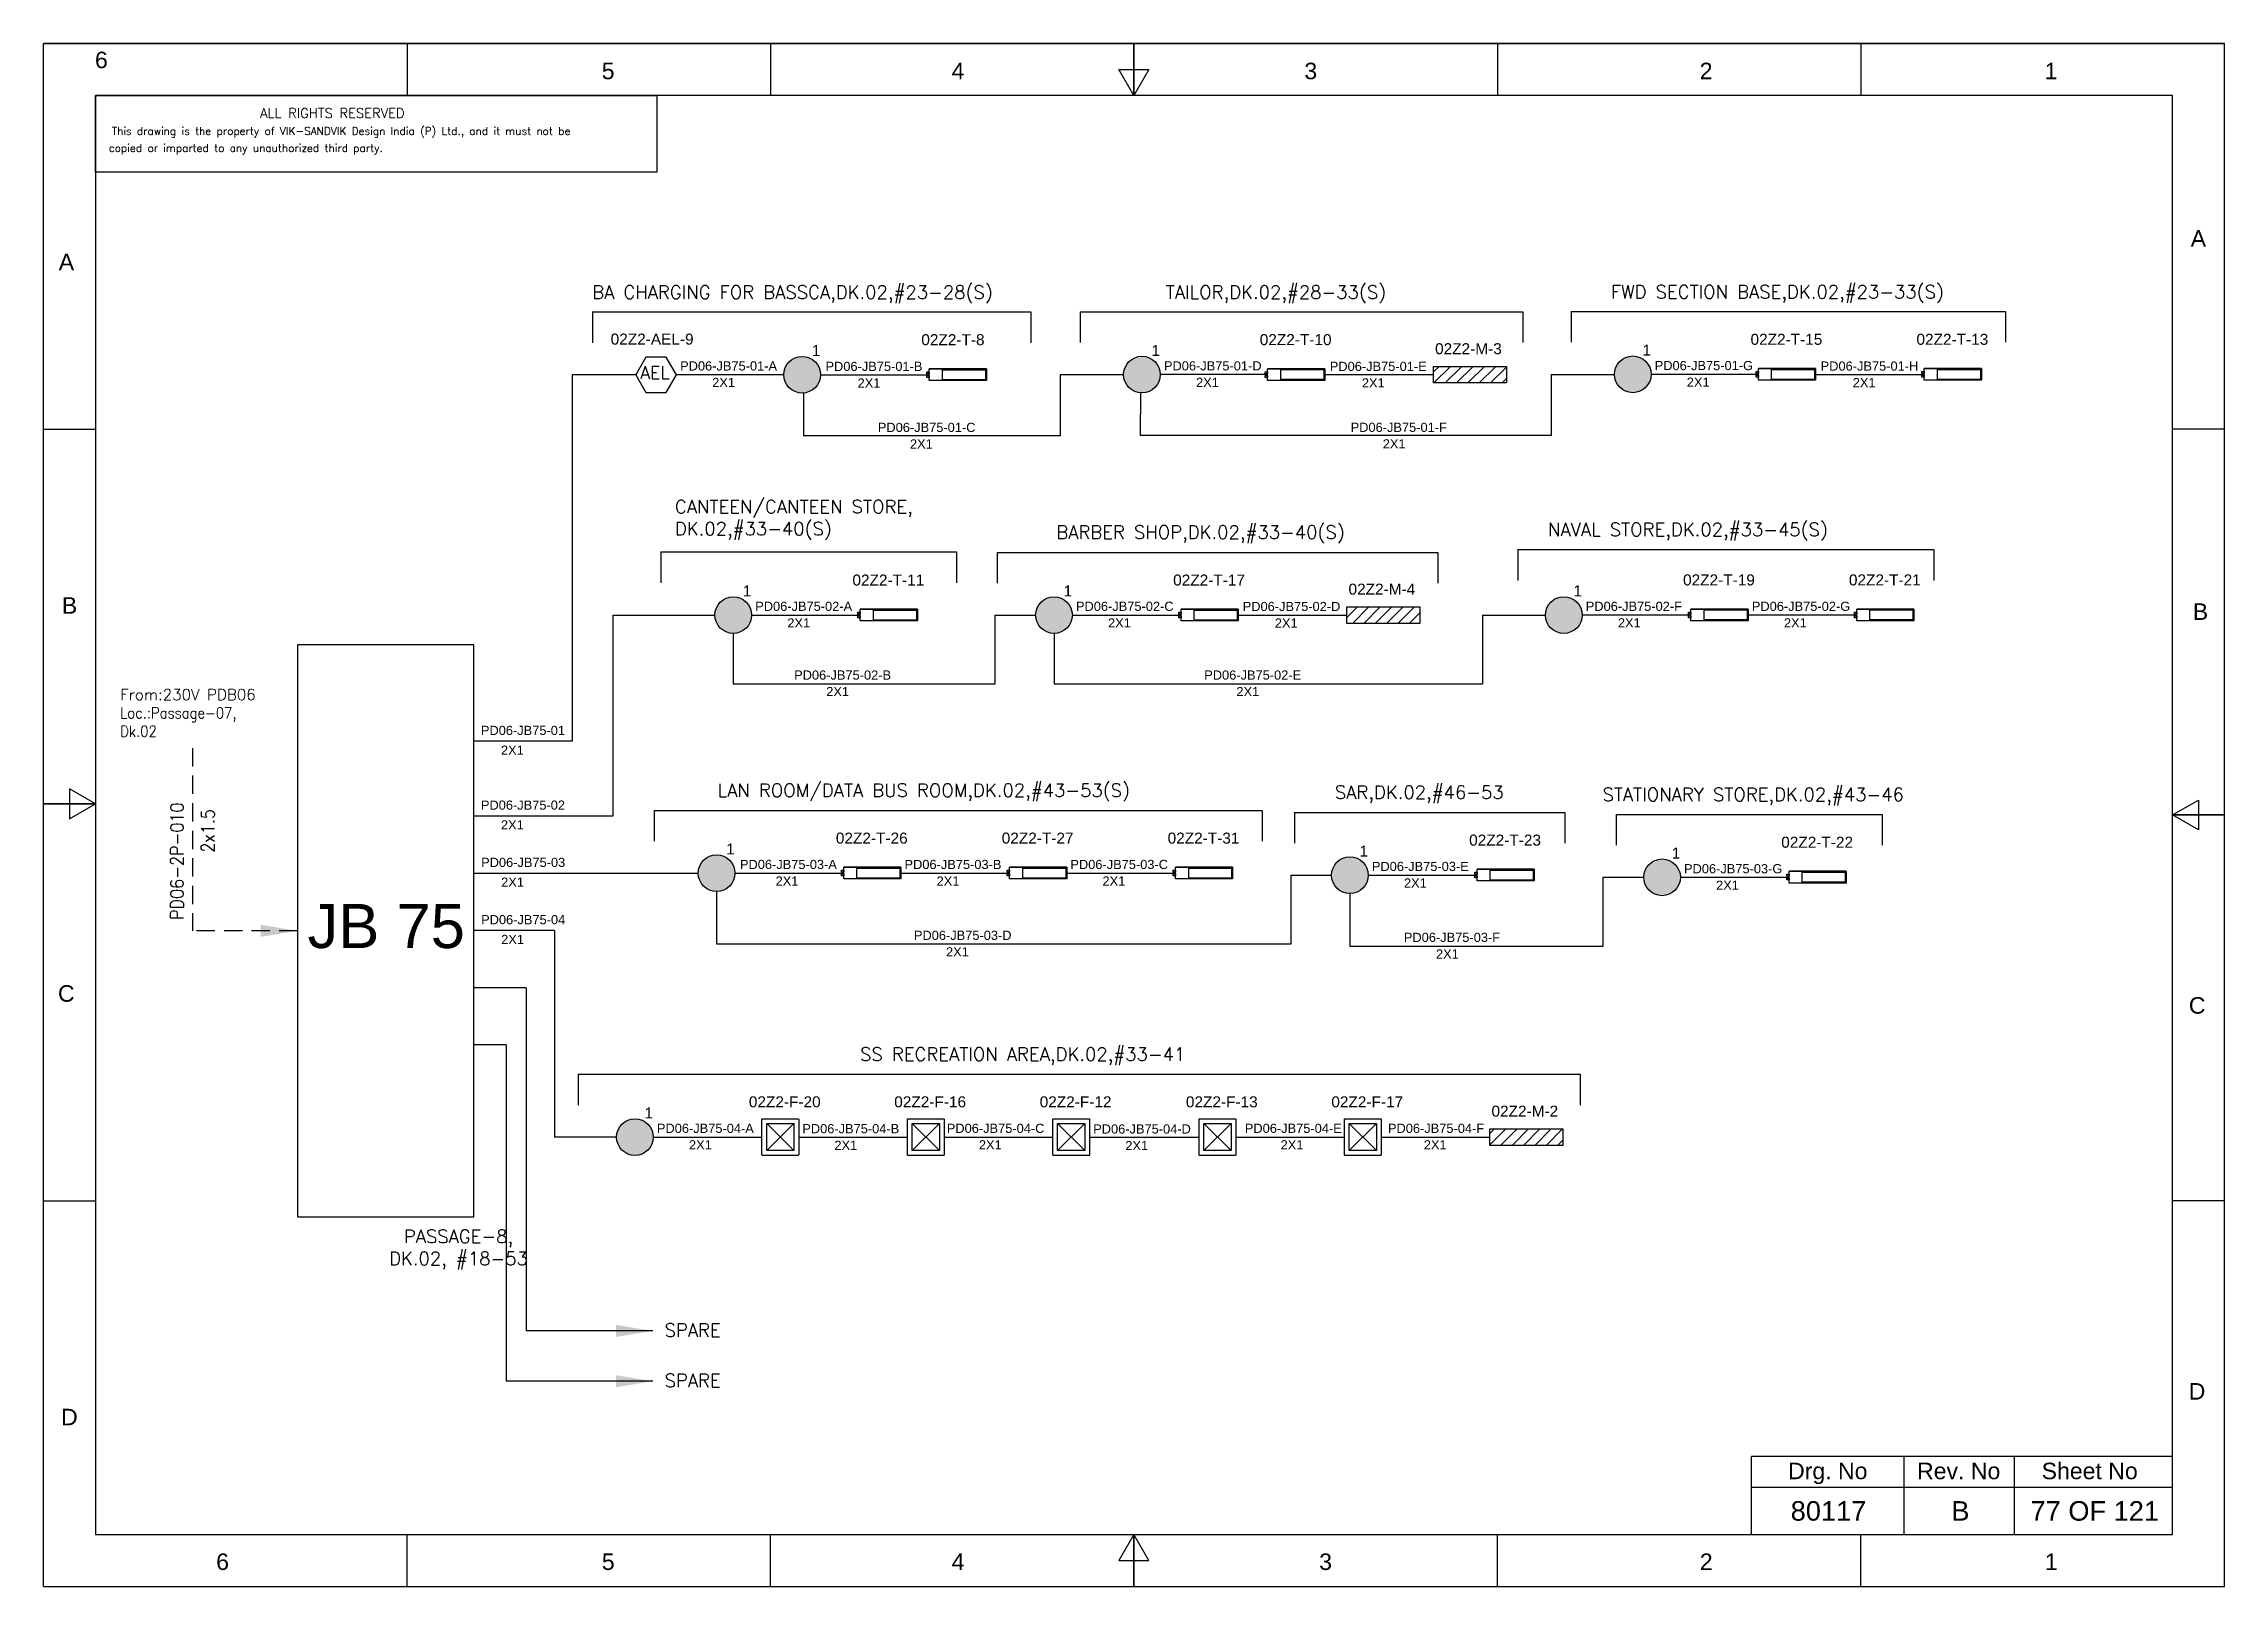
# Model space of a CAD drawing. Header units: inches. Extents: x -3311 to 1429, y -713 to 2436.
# Drawn here: x -341 to -44, y 408.4 to 618.4 of the extents above; entities that cross this region are included whole.
import ezdxf
from ezdxf.enums import TextEntityAlignment as Align

# ---------------------------------------------------------------- set-up
doc = ezdxf.new("R2010")
doc.units = ezdxf.units.IN
doc.linetypes.add('HIDDEN', pattern=[0.375, 0.25, -0.125])
doc.linetypes.add('SOLID', pattern=[0])
for name, color, linetype, lineweight in [('ELEC_TXT-025', 1, 'Continuous', 25), ('HEL-025', 1, 'Continuous', 25), ('HEL-035', 2, 'Continuous', 35)]:
    doc.layers.add(name, color=color, linetype=linetype, lineweight=lineweight)
for name, color, linetype in [('Fmount', 7, 'Continuous'), ('LINE', 3, 'SOLID'), ('MirL', 7, 'Continuous')]:
    doc.layers.add(name, color=color, linetype=linetype)
doc.styles.add('_NORMAL', font='arial.ttf')
doc.styles.add('ROMANS', font='simplex.shx', dxfattribs={"width": 0.88})
doc.styles.get("Standard").update_dxf_attribs({"font": 'arial.ttf'})
doc.dimstyles.get("Standard").update_dxf_attribs({"dimtxt": 0.18, "dimasz": 0.18, "dimexe": 0.18, "dimexo": 0.0625, "dimgap": 0.09, "dimtad": 0, "dimtih": 1, "dimtoh": 1, "dimdec": 4, "dimzin": 0, "dimdsep": 46, "dimtxsty": 'Standard', "dimcen": 0.09, "dimadec": 0, "dimazin": 0, "dimtfac": 1, "dimtdec": 4, "dimtofl": 0, "dimtmove": 0, "dimatfit": 3, "dimfxl": 1, "dimtolj": 1, "dimtzin": 0, "dimarcsym": 0})

msp = doc.modelspace()

# ---------------------------------------------------------------- texts
at = {"color": 7}
for s, p in [('PD06-JB75-01-A', (-254.32, 573.92)), ('PD06-JB75-01-B', (-234.52, 573.86)), ('PD06-JB75-01-D', (-188.43, 573.93)), ('PD06-JB75-01-E', (-165.84, 573.86)), ('PD06-JB75-01-G', (-121.59, 573.97)), ('PD06-JB75-01-H', (-98.99, 573.9)), ('2X1', (-249.95, 571.67)), ('2X1', (-230.15, 571.6)), ('2X1', (-184.06, 571.68)), ('2X1', (-161.47, 571.61)), ('2X1', (-117.22, 571.71)), ('2X1', (-94.62, 571.65)), ('PD06-JB75-01-C', (-227.39, 565.55)), ('2X1', (-223.02, 563.3)), ('PD06-JB75-01-F', (-163, 565.56)), ('2X1', (-158.63, 563.31)), ('PD06-JB75-02-A', (-244.09, 541.19)), ('PD06-JB75-02-C', (-200.41, 541.19, -0.03)), ('PD06-JB75-02-D', (-177.7, 541.17)), ('PD06-JB75-02-F', (-130.98, 541.19)), ('PD06-JB75-02-G', (-108.36, 541.19)), ('2X1', (-239.72, 538.93)), ('2X1', (-196.04, 538.93)), ('2X1', (-173.33, 538.91)), ('2X1', (-126.61, 538.94)), ('2X1', (-103.99, 538.94)), ('PD06-JB75-02-B', (-238.79, 531.83)), ('PD06-JB75-02-E', (-182.94, 531.83)), ('2X1', (-234.42, 529.58)), ('2X1', (-178.56, 529.58)), ('PD06-JB75-01', (-281.45, 524.29)), ('2X1', (-278.72, 521.6)), ('PD06-JB75-02', (-281.45, 514.12)), ('2X1', (-278.72, 511.43)), ('PD06-JB75-03', (-281.42, 506.32)), ('PD06-JB75-03-A', (-246.17, 506.04, -0.03)), ('2X1', (-241.32, 503.78)), ('PD06-JB75-03-B', (-223.76, 506.04)), ('2X1', (-219.39, 503.78)), ('PD06-JB75-03-C', (-201.17, 506.04)), ('2X1', (-196.8, 503.78)), ('PD06-JB75-03-E', (-160.11, 505.77)), ('PD06-JB75-03-G', (-117.6, 505.46)), ('2X1', (-278.69, 503.63)), ('2X1', (-155.74, 503.51)), ('2X1', (-113.23, 503.21)), ('PD06-JB75-04', (-281.42, 498.52)), ('2X1', (-278.69, 495.83)), ('PD06-JB75-03-D', (-222.48, 496.39)), ('PD06-JB75-03-F', (-155.75, 496.11)), ('2X1', (-218.11, 494.14)), ('2X1', (-151.38, 493.85)), ('PD06-JB75-04-A', (-257.48, 470.11)), ('PD06-JB75-04-B', (-237.68, 470.06, -0.03)), ('PD06-JB75-04-C', (-218, 470.11, -0.03)), ('PD06-JB75-04-D', (-198.06, 470.02)), ('PD06-JB75-04-E', (-177.41, 470.11)), ('PD06-JB75-04-F', (-157.92, 470.11)), ('2X1', (-253.11, 467.86)), ('2X1', (-233.31, 467.8, -0.03)), ('2X1', (-213.63, 467.86)), ('2X1', (-193.69, 467.76)), ('2X1', (-172.54, 467.86)), ('2X1', (-153.04, 467.86))]:
    msp.add_text(s, height=1.25, dxfattribs=at).set_placement(p)
at = {"color": 7, "lineweight": 30}
msp.add_text('JB 75 ', height=6, dxfattribs=at).set_placement((-293.18, 498.28), align=Align.MIDDLE_CENTER)
at = {"color": 7}
for s, height, p in [('Drg. No', 2.246, (-98.02, 424.08)), ('Rev. No', 2.246, (-80.19, 424.08)), ('Sheet No', 2.246, (-62.35, 424.08)), ('80117', 2.653, (-97.92, 418.64)), ('B', 2.65, (-79.95, 418.64)), ('77 OF 121', 2.653, (-61.66, 418.64))]:
    msp.add_text(s, height=height, dxfattribs=at).set_placement(p, align=Align.MIDDLE_CENTER)
at = {"color": 7, "char_height": 1.8, "attachment_point": 1, "style": '_NORMAL'}
for s, insert, width in [('{\\Fromans|c0;\\C2;BA CHARGING FOR BASSCA,DK.02,#23-28(S)}', (-266.29, 585.49, 0.22), 74.1776), ('{\\Fromans|c0;\\C2;TAILOR,DK.02,#28-33(S)}', (-188.18, 585.5, 0.22), 74.1776), ('{\\Fromans|c0;\\C2;FWD SECTION BASE,DK.02,#23-33(S)}', (-127.57, 585.54, 0.22), 74.1776), ('{\\Fromans|c0;\\C2;CANTEEN/CANTEEN STORE,\\PDK.02,#33-40(S)}', (-255.03, 556.28, 0.22), 74.1776), ('{\\Fromans|c0;\\C2;BARBER SHOP,DK.02,#33-40(S)}', (-203.08, 552.81, 0.22), 74.1776), ('{\\Fromans|c0;\\C2;NAVAL STORE,DK.02,#33-45(S)}', (-136.12, 553.17, 0.22), 74.1776), ('{\\Fromans|c0;\\C2;LAN ROOM/DATA BUS ROOM,DK.02,#43-53(S)}', (-249.22, 517.66, 0.22), 74.1776), ('{\\Fromans|c0;\\C2;SAR,DK.02,#46-53}', (-165.15, 517.39, 0.22), 74.1776), ('{\\Fromans|c0;\\C2;STATIONARY STORE,DK.02,#43-46}', (-128.7, 517.1, 0.22), 74.1776), ('{\\Fromans|c0;\\C2;SS RECREATION AREA,DK.02,#33-41}', (-229.8, 481.73, 0.22), 74.1776), ('{\\Fromans|c0;\\C2;SPARE}', (-256.43, 444.15), 8.1658), ('{\\Fromans|c0;\\C2;SPARE}', (-256.43, 437.3), 8.1658)]:
    msp.add_mtext(s, dxfattribs=dict(at, insert=insert, width=width))
at = {"color": 7, "insert": (-330.57, 530.55), "char_height": 1.5, "width": 36.8884, "attachment_point": 1}
msp.add_mtext('{\\Fromans|c0;\\C2;From:230V PDB06 \\P\\Fsimplex|c0;\\W0.88;Loc.:Passage-07,      \\PDk.02}', dxfattribs=at)
at = {"color": 7, "insert": (-323.74, 499.13), "char_height": 1.8, "width": 17.1296, "attachment_point": 1, "rotation": 90, "style": '_NORMAL'}
msp.add_mtext('{\\Fromans|c0;\\W0.88;PD06-2P-010}', dxfattribs=at)
at = {"color": 7, "insert": (-319.53, 508.29), "char_height": 1.8, "attachment_point": 1, "rotation": 90, "style": '_NORMAL'}
msp.add_mtext('{\\Fsimplex|c0;\\W0.88;2x1.5}', dxfattribs=at)
at = {"color": 7, "insert": (-293.95, 456.92), "char_height": 1.8, "attachment_point": 1, "style": '_NORMAL'}
msp.add_mtext('\\pxqc;{\\Fromans|c0;\\C2;PASSAGE-8, \\PDK.02, #18-53}', dxfattribs=at)

# ---------------------------------------------------------------- blocks, each defined once
blk = doc.blocks.new('FIXED_KEY_SWITCH')
h = blk.add_hatch(color=1)
h.dxf.hatch_style = 1
edge = h.paths.add_edge_path()
edge.add_arc((848.13, 1737.46), 2.5, 0, 360)
at = {"color": 1}
blk.add_circle((848.13, 1737.46), 2.5, dxfattribs=at)
at = {"color": 7, "insert": (849.44, 1741.5), "char_height": 1.5, "attachment_point": 1, "style": '_NORMAL'}
blk.add_mtext_dynamic_manual_height_columns('1', width=1.5, gutter_width=7.5, heights=[0], dxfattribs=at)
blk = doc.blocks.new('SWT')
blk.add_blockref('FIXED_KEY_SWITCH', (0, 0))
blk.add_attdef('TAG_NO', (844.55, 1741.11), '', height=1.5)
blk = doc.blocks.new('2A')
at = {"color": 7, "lineweight": -3, "ltscale": 2.5}
blk.add_line((790.02, 1997.62, -0.03), (782.23, 1997.62, -0.03), dxfattribs=at)
at = {"color": 7, "lineweight": -3, "ltscale": 2.5, "elevation": -0.03}
for points in [[(781.91, 1997.21), (782.23, 1997.21), (782.23, 1996.94), (781.91, 1996.94)], [(781.91, 1996.7), (782.23, 1996.7), (782.23, 1996.44), (781.91, 1996.44)], [(782.23, 1997.62), (790.02, 1997.62), (790.02, 1996.02), (782.23, 1996.02)], [(784.03, 1997.5), (789.88, 1997.5), (789.88, 1996.14), (784.03, 1996.14)]]:
    blk.add_lwpolyline(points, close=True, dxfattribs=at)
blk = doc.blocks.new('LED TUBE LIGHT 30W')
blk.add_blockref('2A', (179.91, -357.89))
blk.add_attdef('TAG_NO.', (962.52, 1642.97), '', height=1.5)
blk = doc.blocks.new('AEL')
at = {"color": 4}
blk.add_lwpolyline([(989.98, -190.09), (992.75, -190.09), (994.14, -187.69), (992.75, -185.28), (989.98, -185.28), (988.59, -187.69)], close=True, dxfattribs=at)
at = {"color": 4, "style": 'ROMANS'}
blk.add_text('AEL', height=1.725, dxfattribs=at).set_placement((989.2, -188.27))
blk = doc.blocks.new('AEL_L')
blk.add_blockref('AEL', (0, 0))
blk.add_attdef('TAG_NO', (986.55, -183.59), '', height=1.5)
blk = doc.blocks.new('MIR')
h = blk.add_hatch()
h.set_pattern_fill('ANSI31', color=256, scale=500)
h.set_pattern_definition([(45, (0, 0), (-44.194174, 44.194174), [])])
h.paths.add_polyline_path([(109452, 30143), (110019, 30143), (110019, 30272), (109452, 30272)])
at = {"elevation": -6}
blk.add_lwpolyline([(109452, 30272), (110019, 30272), (110019, 30143), (109452, 30143)], close=True, dxfattribs=at)
blk = doc.blocks.new('MIRROR LIGHT')
blk.add_blockref('MIR', (0, 0))
at = {"style": 'ROMANS', "width": 0.7}
blk.add_attdef('TAG_NO.:', (108952, 30348), '', height=250, dxfattribs=at)
blk = doc.blocks.new('LED FLUSH MOUNT')
for p, q in [((114818, 79432), (114604, 79219)), ((114604, 79432), (114818, 79219))]:
    blk.add_line(p, q)
blk.add_lwpolyline([(114572, 79470), (114850, 79470, -0.414214), (114856, 79464), (114856, 79186, -0.414214), (114850, 79180), (114572, 79180, -0.414214), (114566, 79186), (114566, 79464, -0.414214)], format="xyb", close=True)
blk.add_lwpolyline([(114604, 79432), (114818, 79432), (114818, 79219), (114604, 79219)], close=True)
blk = doc.blocks.new('LED Flush Mounted Light 22W')
blk.add_blockref('LED FLUSH MOUNT', (0, 0))
at = {"style": 'ROMANS', "width": 0.7}
blk.add_attdef('TAG_NO.:', (113905, 79579), '', height=250, dxfattribs=at)
blk = doc.blocks.new('fr')
at = {"color": 7, "linetype": 'Continuous'}
for p, q in [((33763.99, 4500.4), (33466.99, 4500.4)), ((33466.99, 4500.4), (33763.99, 4500.4)), ((33466.99, 4290.33), (33466.99, 4500.4)), ((33516.49, 4500.4), (33516.49, 4493.33)), ((33565.99, 4500.4), (33565.99, 4493.33)), ((33615.49, 4500.4), (33615.49, 4493.33)), ((33615.49, 4493.33), (33615.49, 4500.4)), ((33615.49, 4500.4), (33615.49, 4493.33)), ((33664.99, 4500.4), (33664.99, 4493.33)), ((33714.49, 4500.4), (33714.49, 4493.33)), ((33763.99, 4290.33), (33763.99, 4500.4)), ((33763.99, 4290.33), (33763.99, 4500.4)), ((33615.49, 4493.33), (33613.45, 4496.87)), ((33613.45, 4496.87), (33617.53, 4496.87)), ((33617.53, 4496.87), (33615.49, 4493.33)), ((33756.92, 4493.33), (33474.06, 4493.33)), ((33474.06, 4493.33), (33474.06, 4297.41)), ((33756.92, 4297.41), (33756.92, 4493.33)), ((33466.99, 4447.89), (33474.06, 4447.89)), ((33763.99, 4447.89), (33756.92, 4447.89)), ((33474.06, 4396.87), (33470.53, 4398.91)), ((33470.53, 4398.91), (33470.53, 4394.83)), ((33466.99, 4396.87), (33474.06, 4396.87)), ((33474.06, 4396.87), (33466.99, 4396.87)), ((33466.99, 4396.87), (33474.06, 4396.87)), ((33470.53, 4394.83), (33474.06, 4396.87)), ((33756.92, 4395.37), (33760.45, 4397.41)), ((33760.45, 4397.41), (33760.45, 4393.33)), ((33763.99, 4395.37), (33756.92, 4395.37)), ((33760.45, 4393.33), (33756.92, 4395.37)), ((33756.92, 4395.37), (33763.99, 4395.37)), ((33763.99, 4395.37), (33756.92, 4395.37)), ((33466.99, 4342.85), (33474.06, 4342.85)), ((33763.99, 4342.85), (33756.92, 4342.85)), ((33474.06, 4297.41), (33756.92, 4297.41)), ((33516.49, 4290.33), (33516.49, 4297.41)), ((33565.99, 4290.33), (33565.99, 4297.41)), ((33615.49, 4297.41), (33613.45, 4293.87)), ((33615.49, 4290.33), (33615.49, 4297.41)), ((33617.53, 4293.87), (33615.49, 4297.41)), ((33615.49, 4297.41), (33615.49, 4290.33)), ((33615.49, 4290.33), (33615.49, 4297.41)), ((33664.99, 4290.33), (33664.99, 4297.41)), ((33714.49, 4290.33), (33714.49, 4297.41)), ((33613.45, 4293.87), (33617.53, 4293.87)), ((33466.99, 4290.33), (33763.99, 4290.33)), ((33466.99, 4290.33), (33763.99, 4290.33))]:
    blk.add_line(p, q, dxfattribs=at)
at = {"color": 7, "style": '_NORMAL'}
for s, p in [('6', (33474.86, 4498.18)), ('5', (33543.88, 4496.68)), ('4', (33591.52, 4496.68)), ('3', (33639.57, 4496.68)), ('2', (33693.41, 4496.68)), ('1', (33740.39, 4496.68)), ('A', (33760.45, 4473.88)), ('A', (33470.1, 4470.68)), ('B', (33470.52, 4423.9)), ('B', (33760.74, 4423.06)), ('C', (33470.08, 4371.07)), ('C', (33760.29, 4369.44)), ('D', (33760.27, 4316.89)), ('D', (33470.51, 4313.39)), ('6', (33491.37, 4293.69)), ('5', (33543.89, 4293.69)), ('4', (33591.53, 4293.69)), ('3', (33641.59, 4293.69)), ('2', (33693.43, 4293.69)), ('1', (33740.41, 4293.69))]:
    blk.add_text(s, height=2.25, dxfattribs=at).set_placement(p, align=Align.MIDDLE_CENTER)
blk = doc.blocks.new('A$C4BAD7D21')
at = {"layer": 'HEL-025'}
blk.add_lwpolyline([(-34000, 0), (-34000, 2086), (-18714, 2086), (-18714, 0)], close=True, dxfattribs=at)
at = {"layer": 'HEL-025', "style": 'ROMANS'}
for s, p in [('This drawing is the property of VIK-SANDVIK Design India (P) Ltd., and it must not be', (-33558, 1016)), (' copied or imparted to any unauthorized third party.', (-33785, 550))]:
    blk.add_text(s, height=210, dxfattribs=at).set_placement(p)
at = {"layer": 'HEL-035', "style": 'ROMANS'}
blk.add_text('     ALL RIGHTS RESERVED', height=262.5, dxfattribs=at).set_placement((-30497, 1476))

# ---------------------------------------------------------------- linework, layer by layer
for p, q in [((-266.27, 581.9, -0.05), (-206.57, 581.9, -0.05)), ((-199.82, 581.91, -0.05), (-139.56, 581.91, -0.05)), ((-132.98, 581.94, -0.05), (-73.83, 581.94, -0.05)), ((-260.36, 573.35), (-269.02, 573.35)), ((-269.02, 573.35), (-269.02, 523.45)), ((-240.2, 573.35), (-254.81, 573.35)), ((-174.32, 573.36), (-188.92, 573.36)), ((-107.48, 573.4), (-122.08, 573.4)), ((-237.5, 570.86), (-237.5, 565.05)), ((-191.62, 570.87), (-191.66, 565.06)), ((-140.21, 549.53, -0.05), (-83.58, 549.53, -0.05)), ((-256.96, 549.21, -0.05), (-216.67, 549.21, -0.05)), ((-211.15, 549.16, -0.05), (-151.14, 549.16, -0.05)), ((-263.45, 513.28), (-263.45, 540.62)), ((-211.41, 531.26), (-211.41, 540.61)), ((-247.08, 538.12), (-247.08, 531.26)), ((-203.4, 538.11), (-203.4, 531.26)), ((-247.08, 531.26), (-211.41, 531.26)), ((-203.4, 531.26), (-145.03, 531.26)), ((-257.86, 514.03, -0.05), (-175.05, 514.03, -0.05)), ((-170.63, 513.74, -0.05), (-133.85, 513.74, -0.05)), ((-126.83, 513.46, -0.05), (-90.63, 513.46, -0.05)), ((-171.1, 495.84), (-171.1, 505.19)), ((-128.6, 495.55), (-128.6, 504.91)), ((-249.35, 502.98), (-249.35, 495.84)), ((-163.1, 502.69), (-163.1, 495.55)), ((-271.41, 497.68), (-282.43, 497.68)), ((-271.41, 497.68), (-271.41, 469.54)), ((-249.35, 495.84), (-171.1, 495.84)), ((-275.29, 489.88), (-282.43, 489.88)), ((-275.29, 489.88), (-275.29, 443.15)), ((-278.01, 482.08), (-282.43, 482.08)), ((-278.01, 482.08), (-278.01, 436.3)), ((-268.22, 478.09, -0.05), (-131.76, 478.09, -0.05))]:
    msp.add_line(p, q)
at = {"color": 7, "linetype": 'Continuous'}
for p, q in [((-51.08, 426.03), (-108.4, 426.03)), ((-108.4, 415.44), (-108.4, 426.03)), ((-87.63, 415.44), (-87.63, 426.03)), ((-72.61, 415.44), (-72.61, 426.03)), ((-108.4, 421.85), (-51.08, 421.85))]:
    msp.add_line(p, q, dxfattribs=at)
msp.add_lwpolyline([(-282.43, 536.58), (-306.43, 536.58), (-306.43, 458.68), (-282.43, 458.68)], close=True)
at = {"linetype": 'HIDDEN', "ltscale": 10}
msp.add_lwpolyline([(-320.75, 522.51), (-320.75, 497.63)], dxfattribs=at)
at = {"layer": 'LINE', "color": 0}
for p, q in [((-266.27, 581.9, -0.05), (-266.27, 577.71, -0.05)), ((-206.57, 581.9, -0.05), (-206.57, 577.71, -0.05)), ((-199.82, 581.91, -0.05), (-199.82, 577.72, -0.05)), ((-139.56, 581.91, -0.05), (-139.56, 577.72, -0.05)), ((-132.98, 581.94, -0.05), (-132.98, 577.76, -0.05)), ((-73.83, 581.94, -0.05), (-73.83, 577.76, -0.05)), ((-235.2, 573.35), (-220.41, 573.35)), ((-202.54, 573.36), (-193.92, 573.36)), ((-166.52, 573.36), (-151.72, 573.36)), ((-135.7, 573.37), (-127.08, 573.37)), ((-99.68, 573.39), (-84.88, 573.39)), ((-140.21, 549.53, -0.05), (-140.21, 545.34, -0.05)), ((-83.58, 549.53, -0.05), (-83.58, 545.34, -0.05)), ((-256.96, 549.21, -0.05), (-256.96, 545.02, -0.05)), ((-216.67, 549.21, -0.05), (-216.67, 545.02, -0.05)), ((-211.15, 549.16, -0.05), (-211.15, 544.97, -0.05)), ((-151.14, 549.16, -0.05), (-151.14, 544.97, -0.05)), ((-263.45, 540.62), (-249.58, 540.62)), ((-244.58, 540.62), (-229.78, 540.61)), ((-211.41, 540.61), (-205.9, 540.61)), ((-200.9, 540.61), (-186.11, 540.61)), ((-178.31, 540.61), (-163.51, 540.61)), ((-145.03, 540.61), (-136.47, 540.61)), ((-131.47, 540.64), (-116.67, 540.64)), ((-108.87, 540.64), (-94.08, 540.64)), ((-269.02, 523.45), (-282.43, 523.45)), ((-257.86, 514.03, -0.05), (-257.86, 509.84, -0.05)), ((-175.05, 514.03, -0.05), (-175.05, 509.84, -0.05)), ((-282.43, 513.28), (-263.45, 513.28)), ((-170.63, 513.74, -0.05), (-170.63, 509.55, -0.05)), ((-133.85, 513.74, -0.05), (-133.85, 509.55, -0.05)), ((-126.83, 513.46, -0.05), (-126.83, 509.27, -0.05)), ((-90.63, 513.46, -0.05), (-90.63, 509.27, -0.05)), ((-282.43, 505.48), (-251.85, 505.48)), ((-246.85, 505.48), (-232.05, 505.48)), ((-224.25, 505.48), (-209.46, 505.48)), ((-201.66, 505.48), (-186.86, 505.48)), ((-171.1, 505.19), (-165.6, 505.19)), ((-160.6, 505.19), (-145.8, 505.21)), ((-128.6, 504.91), (-123.09, 504.91)), ((-118.09, 504.92), (-103.3, 504.92)), ((-163.1, 495.55), (-128.6, 495.55)), ((-268.22, 478.09, -0.05), (-268.22, 473.9, -0.05)), ((-131.76, 478.09, -0.05), (-131.76, 473.9, -0.05)), ((-257.97, 469.54), (-243.18, 469.54)), ((-238.17, 469.54), (-223.37, 469.54)), ((-218.36, 469.54), (-203.56, 469.54)), ((-198.55, 469.54), (-183.65, 469.54)), ((-178.64, 469.54), (-163.85, 469.54)), ((-158.83, 469.54), (-144.04, 469.54))]:
    msp.add_line(p, q, dxfattribs=at)
at = {"layer": 'LINE', "color": 7}
for p, q in [((-202.54, 573.36), (-202.54, 565.05)), ((-135.7, 573.37), (-135.7, 565.06)), ((-202.54, 565.05), (-237.5, 565.05)), ((-135.7, 565.06), (-191.66, 565.06)), ((-145.03, 540.61), (-145.03, 531.26)), ((-262.97, 469.54), (-271.41, 469.54))]:
    msp.add_line(p, q, dxfattribs=at)

# ---------------------------------------------------------------- block references
for name, p in [('fr', (-33808, -3881.97)), ('SWT', (-1085.83, -1164.11)), ('SWT', (-1039.55, -1164.1)), ('SWT', (-972.71, -1164.06)), ('SWT', (-1095.21, -1196.84)), ('SWT', (-1051.53, -1196.84)), ('SWT', (-982.1, -1196.84)), ('SWT', (-1097.48, -1231.98)), ('SWT', (-1011.23, -1232.26)), ('SWT', (-968.72, -1232.55)), ('SWT', (-1108.6, -1267.92))]:
    msp.add_blockref(name, p)
ref = msp.add_blockref('AEL_L', (-1248.95, 761.04))
ref.add_attrib('TAG_NO', '02Z2-AEL-9', (-263.78, 577.45), dxfattribs={"color": 4, "height": 1.5})
ref = msp.add_blockref('LED TUBE LIGHT 30W', (-1182.54, -1065.58, 0.03))
ref.add_attrib('TAG_NO.', '02Z2-T-8', (-221.47, 577.37, 0.03), dxfattribs={"height": 1.5})
ref = msp.add_blockref('LED TUBE LIGHT 30W', (-1136.45, -1065.57, 0.03))
ref.add_attrib('TAG_NO.', '02Z2-T-10', (-175.38, 577.38, 0.03), dxfattribs={"height": 1.5})
ref = msp.add_blockref('LED TUBE LIGHT 30W', (-1069.61, -1065.53, 0.03))
ref.add_attrib('TAG_NO.', '02Z2-T-15', (-108.54, 577.42, 0.03), dxfattribs={"height": 1.5})
ref = msp.add_blockref('LED TUBE LIGHT 30W', (-1047.01, -1065.53, 0.03))
ref.add_attrib('TAG_NO.', '02Z2-T-13', (-85.94, 577.42, 0.03), dxfattribs={"height": 1.5})
ref = msp.add_blockref('LED TUBE LIGHT 30W', (-1191.92, -1098.31, 0.03))
ref.add_attrib('TAG_NO.', '02Z2-T-11', (-230.85, 544.64, 0.03), dxfattribs={"height": 1.5})
ref = msp.add_blockref('LED TUBE LIGHT 30W', (-1148.24, -1098.31, 0.03))
ref.add_attrib('TAG_NO.', '02Z2-T-17', (-187.17, 544.64, 0.03), dxfattribs={"height": 1.5})
ref = msp.add_blockref('LED TUBE LIGHT 30W', (-1078.8, -1098.29, 0.03))
ref.add_attrib('TAG_NO.', '02Z2-T-19', (-117.73, 544.66, 0.03), dxfattribs={"height": 1.5})
ref = msp.add_blockref('LED TUBE LIGHT 30W', (-1056.21, -1098.29, 0.03))
ref.add_attrib('TAG_NO.', '02Z2-T-21', (-95.14, 544.66, 0.03), dxfattribs={"height": 1.5})
ref = msp.add_blockref('LED TUBE LIGHT 30W', (-1194.18, -1133.44, 0.03))
ref.add_attrib('TAG_NO.', '02Z2-T-26', (-233.11, 509.5, 0.03), dxfattribs={"height": 1.5})
ref = msp.add_blockref('LED TUBE LIGHT 30W', (-1171.59, -1133.44, 0.03))
ref.add_attrib('TAG_NO.', '02Z2-T-27', (-210.52, 509.5, 0.03), dxfattribs={"height": 1.5})
ref = msp.add_blockref('LED TUBE LIGHT 30W', (-1149, -1133.44, 0.03))
ref.add_attrib('TAG_NO.', '02Z2-T-31', (-187.93, 509.5, 0.03), dxfattribs={"height": 1.5})
ref = msp.add_blockref('LED TUBE LIGHT 30W', (-1107.93, -1133.71, 0.03))
ref.add_attrib('TAG_NO.', '02Z2-T-23', (-146.86, 509.23, 0.03), dxfattribs={"height": 1.5})
ref = msp.add_blockref('LED TUBE LIGHT 30W', (-1065.43, -1134, 0.03))
ref.add_attrib('TAG_NO.', '02Z2-T-22', (-104.36, 508.94, 0.03), dxfattribs={"height": 1.5})
at = {"layer": 'ELEC_TXT-025', "color": 0, "xscale": 0.005, "yscale": 0.005, "zscale": 0.005}
msp.add_blockref('A$C4BAD7D21', (-163.93, 600.93), dxfattribs=at)
at = {"layer": 'Fmount'}
ref = msp.add_blockref('LED Flush Mounted Light 22W', (-2222.88, -901.2), dxfattribs=dict(at, xscale=0.01728, yscale=0.01728, zscale=0.01728))
ref.add_attrib('TAG_NO.:', '02Z2-F-20', dxfattribs={"layer": '0', "height": 1.5}).set_placement((-244.96, 473.14), align=Align.BOTTOM_LEFT)
ref = msp.add_blockref('LED Flush Mounted Light 22W', (-2203.07, -901.2), dxfattribs=dict(at, xscale=0.01728, yscale=0.01728, zscale=0.01728))
ref.add_attrib('TAG_NO.:', '02Z2-F-16', dxfattribs={"layer": '0', "height": 1.5}).set_placement((-225.16, 473.14), align=Align.BOTTOM_LEFT)
ref = msp.add_blockref('LED Flush Mounted Light 22W', (-2183.26, -901.2), dxfattribs=dict(at, xscale=0.01728, yscale=0.01728, zscale=0.01728))
ref.add_attrib('TAG_NO.:', '02Z2-F-12', dxfattribs={"layer": '0', "height": 1.5}).set_placement((-205.35, 473.14), align=Align.BOTTOM_LEFT)
ref = msp.add_blockref('LED Flush Mounted Light 22W', (-2163.35, -901.2), dxfattribs=dict(at, xscale=0.01728, yscale=0.01728, zscale=0.01728))
ref.add_attrib('TAG_NO.:', '02Z2-F-13', dxfattribs={"layer": '0', "height": 1.5}).set_placement((-185.44, 473.14), align=Align.BOTTOM_LEFT)
ref = msp.add_blockref('LED Flush Mounted Light 22W', (-2143.55, -901.2), dxfattribs=dict(at, xscale=0.01728, yscale=0.01728, zscale=0.01728))
ref.add_attrib('TAG_NO.:', '02Z2-F-17', dxfattribs={"layer": '0', "height": 1.5}).set_placement((-165.63, 473.14), align=Align.BOTTOM_LEFT)
at = {"layer": 'MirL'}
ref = msp.add_blockref('MIRROR LIGHT', (-2067.13, 44.73, 0.11), dxfattribs=dict(at, xscale=0.0175, yscale=0.0175, zscale=0.0175))
ref.add_attrib('TAG_NO.:', '02Z2-M-3', dxfattribs={"layer": '0', "height": 1.5}).set_placement((-151.5, 575.69, -0.11), align=Align.BOTTOM_LEFT)
ref = msp.add_blockref('MIRROR LIGHT', (-2078.93, 11.98, 0.11), dxfattribs=dict(at, xscale=0.0175, yscale=0.0175, zscale=0.0175))
ref.add_attrib('TAG_NO.:', '02Z2-M-4', dxfattribs={"layer": '0', "height": 1.5}).set_placement((-163.29, 542.95, -0.11), align=Align.BOTTOM_LEFT)
ref = msp.add_blockref('MIRROR LIGHT', (-2059.45, -59.09, 0.11), dxfattribs=dict(at, xscale=0.0175, yscale=0.0175, zscale=0.0175))
ref.add_attrib('TAG_NO.:', '02Z2-M-2', dxfattribs={"layer": '0', "height": 1.5}).set_placement((-143.82, 471.87, -0.11), align=Align.BOTTOM_LEFT)

msp.set_redraw_order([(e.dxf.handle, doc.entitydb.next_handle()) for e in msp.query("TEXT MTEXT ATTDEF DIMENSION ARC_DIMENSION")])  # texts and dimensions are drawn at this point

# ---------------------------------------------------------------- leaders
at = {"linetype": 'HIDDEN', "ltscale": 10}
msp.add_leader([(-306.43, 497.63), (-320.75, 497.63)], dimstyle='Standard', override={"dimasz": 5, "dimarcsym": 1}, dxfattribs=at)
for points in [[(-258.05, 443.15), (-275.29, 443.15)], [(-258.05, 436.3), (-278.01, 436.3)]]:
    msp.add_leader(points, dimstyle='Standard', override={"dimasz": 5, "dimarcsym": 1})

doc.saveas('drawing.dxf')
